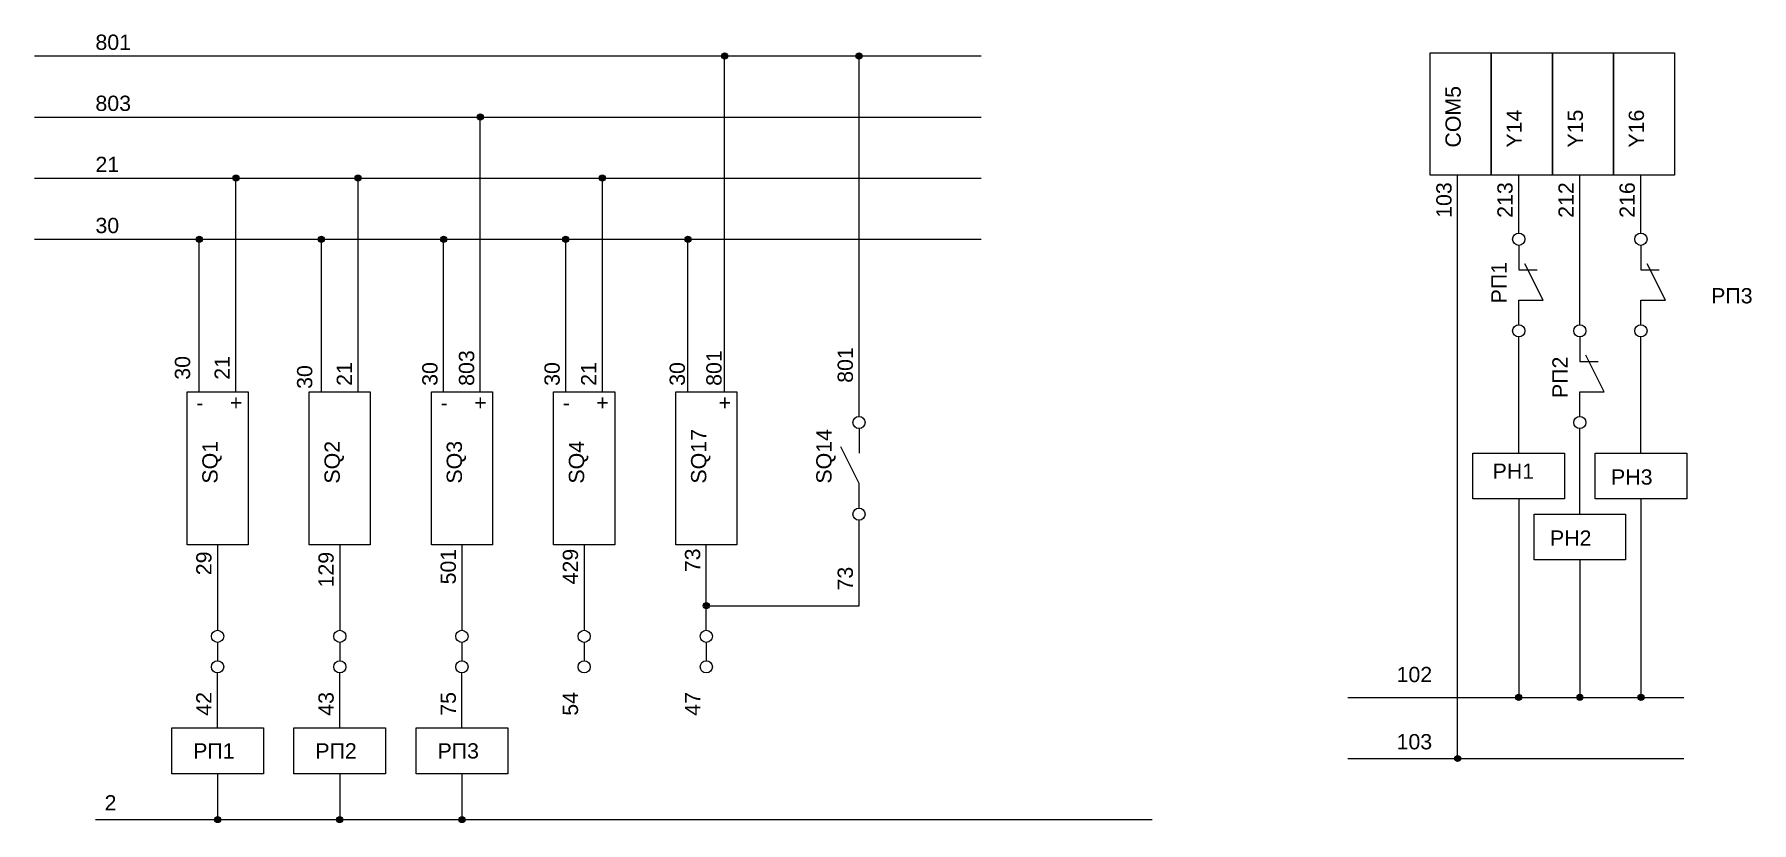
# Model space of a CAD drawing. Header units: millimetres. Extents: x 598 to 4132, y 1883 to 3415.
# Drawn here: x 2845 to 3126.1, y 2099.5 to 2228.5 of the extents above; entities that cross this region are included whole.
import ezdxf

# ---------------------------------------------------------------- set-up
doc = ezdxf.new("R2010")
doc.units = ezdxf.units.MM
doc.layers.get('0').update_dxf_attribs({"lineweight": 20})
doc.styles.get("Standard").update_dxf_attribs({"font": 'arial.ttf'})

msp = doc.modelspace()

# ---------------------------------------------------------------- texts
for s, p in [('801', (2855, 2226)), ('803', (2855, 2216)), ('21', (2855, 2206)), ('30', (2855, 2196)), ('РП3', (3119.5, 2184.5)), ('-', (2871.5, 2167)), ('+', (2877, 2167)), ('-', (2911.5, 2167)), ('+', (2917, 2167)), ('-', (2931.5, 2167)), ('+', (2937, 2167)), ('+', (2957, 2167)), ('РН1', (3083.72, 2155.78)), ('РН3', (3103.11, 2154.83)), ('РН2', (3093.11, 2144.83)), ('102', (3068, 2122.5)), ('РП1', (2871, 2110)), ('РП2', (2891, 2110)), ('РП3', (2911, 2110)), ('103', (3068, 2111.5)), ('2', (2856.5, 2101.5))]:
    msp.add_text(s, height=2.5).set_placement(p)
for s, p in [('COM5', (3078.5, 2210)), ('Y14', (3088.5, 2210)), ('Y15', (3098.5, 2210)), ('Y16', (3108.5, 2210)), ('103', (3077, 2198.5)), ('213', (3087, 2198.5)), ('212', (3097, 2198.5)), ('216', (3107, 2198.5)), ('РП1', (3086, 2184.5)), ('803', (2917, 2171)), ('801', (2957.5, 2171)), ('801', (2979, 2171.5)), ('30', (2870.5, 2172)), ('21', (2877, 2172)), ('30', (2890.5, 2170.5)), ('21', (2897, 2171)), ('30', (2911, 2171)), ('30', (2931, 2171)), ('21', (2937, 2171)), ('30', (2951.5, 2171)), ('РП2', (3096, 2169)), ('SQ4', (2935, 2155)), ('SQ17', (2955, 2155)), ('SQ14', (2975.5, 2155)), ('SQ1', (2875, 2155)), ('SQ2', (2895, 2155)), ('SQ3', (2915, 2155)), ('29', (2874, 2140)), ('129', (2894, 2138)), ('501', (2914, 2138.5)), ('429', (2934, 2138.5)), ('73', (2954, 2140.5)), ('73', (2979, 2137.5)), ('42', (2874, 2117)), ('43', (2894, 2117)), ('75', (2914, 2117)), ('54', (2934, 2117)), ('47', (2954, 2117))]:
    msp.add_text(s, height=2.5, rotation=90).set_placement(p)

# ---------------------------------------------------------------- hatches: boundary and pattern name
h = msp.add_hatch(color=256)
h.dxf.hatch_style = 1
h.paths.add_polyline_path([(2958.5, 2225, 1), (2957.5, 2225, 1)])
h = msp.add_hatch(color=256)
h.dxf.hatch_style = 1
h.paths.add_polyline_path([(2980.5, 2225, 1), (2979.5, 2225, 1)])
h = msp.add_hatch(color=256)
h.dxf.hatch_style = 1
h.paths.add_polyline_path([(2918.5, 2215, 1), (2917.5, 2215, 1)])
h = msp.add_hatch(color=256)
h.dxf.hatch_style = 1
h.paths.add_polyline_path([(2878.5, 2205, 1), (2877.5, 2205, 1)])
h = msp.add_hatch(color=256)
h.dxf.hatch_style = 1
h.paths.add_polyline_path([(2898.5, 2205, 1), (2897.5, 2205, 1)])
h = msp.add_hatch(color=256)
h.dxf.hatch_style = 1
h.paths.add_polyline_path([(2938.5, 2205, 1), (2937.5, 2205, 1)])
h = msp.add_hatch(color=256)
h.dxf.hatch_style = 1
h.paths.add_polyline_path([(2872.5, 2195, 1), (2871.5, 2195, 1)])
h = msp.add_hatch(color=256)
h.dxf.hatch_style = 1
h.paths.add_polyline_path([(2892.5, 2195, 1), (2891.5, 2195, 1)])
h = msp.add_hatch(color=256)
h.dxf.hatch_style = 1
h.paths.add_polyline_path([(2912.5, 2195, 1), (2911.5, 2195, 1)])
h = msp.add_hatch(color=256)
h.dxf.hatch_style = 1
h.paths.add_polyline_path([(2932.5, 2195, 1), (2931.5, 2195, 1)])
h = msp.add_hatch(color=256)
h.dxf.hatch_style = 1
h.paths.add_polyline_path([(2952.5, 2195, 1), (2951.5, 2195, 1)])
h = msp.add_hatch(color=256)
h.dxf.hatch_style = 1
h.paths.add_polyline_path([(2955.5, 2135, 1), (2954.5, 2135, 1)])
h = msp.add_hatch(color=256)
h.dxf.hatch_style = 1
h.paths.add_polyline_path([(3088.5, 2120, 1), (3087.5, 2120, 1)])
h = msp.add_hatch(color=256)
h.dxf.hatch_style = 1
h.paths.add_polyline_path([(3098.5, 2120, 1), (3097.5, 2120, 1)])
h = msp.add_hatch(color=256)
h.dxf.hatch_style = 1
h.paths.add_polyline_path([(3108.5, 2120, 1), (3107.5, 2120, 1)])
h = msp.add_hatch(color=256)
h.dxf.hatch_style = 1
h.paths.add_polyline_path([(3078.5, 2110, 1), (3077.5, 2110, 1)])
h = msp.add_hatch(color=256)
h.dxf.hatch_style = 1
h.paths.add_polyline_path([(2875.5, 2100, 1), (2874.5, 2100, 1)])
h = msp.add_hatch(color=256)
h.dxf.hatch_style = 1
h.paths.add_polyline_path([(2895.5, 2100, 1), (2894.5, 2100, 1)])
h = msp.add_hatch(color=256)
h.dxf.hatch_style = 1
h.paths.add_polyline_path([(2915.5, 2100, 1), (2914.5, 2100, 1)])

# ---------------------------------------------------------------- linework, layer by layer
for p, q in [((2845, 2225), (3000, 2225)), ((2958, 2170), (2958, 2225)), ((2980, 2166), (2980, 2225)), ((2845, 2215), (3000, 2215)), ((2918, 2170), (2918, 2215)), ((2845, 2205), (3000, 2205)), ((2878, 2170), (2878, 2205)), ((2898, 2170), (2898, 2205)), ((2938, 2170), (2938, 2205)), ((3078, 2110.5), (3078, 2205.5)), ((3088, 2196), (3088, 2205.5)), ((3098, 2181), (3098, 2205.5)), ((3108, 2196), (3108, 2205.5)), ((2845, 2195), (3000, 2195)), ((2872, 2170), (2872, 2195)), ((2892, 2170), (2892, 2195)), ((2912, 2170), (2912, 2195)), ((2932, 2170), (2932, 2195)), ((2952, 2170), (2952, 2195)), ((3088, 2194), (3088, 2190)), ((3108, 2194), (3108, 2190)), ((3088, 2190), (3091, 2190)), ((3092, 2185), (3089, 2191)), ((3108, 2190), (3111, 2190)), ((3112, 2185), (3109, 2191)), ((3088, 2181), (3088, 2185)), ((3088, 2185), (3092, 2185)), ((3108, 2181), (3108, 2185)), ((3108, 2185), (3112, 2185)), ((3088, 2160), (3088, 2179)), ((3098, 2179), (3098, 2175)), ((3108, 2160), (3108, 2179)), ((3102, 2170), (3099, 2176)), ((3098, 2175), (3101, 2175)), ((3098, 2166), (3098, 2170)), ((3098, 2170), (3102, 2170)), ((2980, 2164), (2980, 2160)), ((3098, 2150), (3098, 2164)), ((2980, 2155), (2977, 2161)), ((2980, 2151), (2980, 2155)), ((3088, 2152.5), (3088, 2120.5)), ((3108, 2152.5), (3108, 2120.5)), ((2980, 2135), (2980, 2149)), ((2875, 2145), (2875, 2131)), ((2895, 2145), (2895, 2131)), ((2915, 2145), (2915, 2131)), ((2935, 2145), (2935, 2131)), ((2955, 2131), (2955, 2145)), ((3098, 2142.5), (3098, 2120.5)), ((2955, 2135), (2980, 2135)), ((2875, 2129), (2875, 2126)), ((2895, 2129), (2895, 2126)), ((2915, 2129), (2915, 2126)), ((2935, 2129), (2935, 2126)), ((2955, 2129), (2955, 2126)), ((2875, 2115), (2875, 2124)), ((2895, 2115), (2895, 2124)), ((2915, 2115), (2915, 2124)), ((3060, 2120), (3115, 2120)), ((3060, 2110), (3115, 2110)), ((2875, 2107.5), (2875, 2100)), ((2895, 2107.5), (2895, 2100)), ((2915, 2107.5), (2915, 2100)), ((2855, 2100), (3028, 2100))]:
    msp.add_line(p, q)
for points in [[(3083.5, 2205.5), (3073.5, 2205.5), (3073.5, 2225.5), (3083.5, 2225.5)], [(3093.5, 2205.5), (3083.5, 2205.5), (3083.5, 2225.5), (3093.5, 2225.5)], [(3103.5, 2205.5), (3093.5, 2205.5), (3093.5, 2225.5), (3103.5, 2225.5)], [(3113.5, 2205.5), (3103.5, 2205.5), (3103.5, 2225.5), (3113.5, 2225.5)], [(2870, 2170), (2880, 2170), (2880, 2145), (2870, 2145)], [(2890, 2170), (2900, 2170), (2900, 2145), (2890, 2145)], [(2910, 2170), (2920, 2170), (2920, 2145), (2910, 2145)], [(2930, 2170), (2940, 2170), (2940, 2145), (2930, 2145)], [(2950, 2170), (2960, 2170), (2960, 2145), (2950, 2145)], [(3080.5, 2160), (3095.5, 2160), (3095.5, 2152.5), (3080.5, 2152.5)], [(3100.5, 2160), (3115.5, 2160), (3115.5, 2152.5), (3100.5, 2152.5)], [(3090.5, 2150), (3105.5, 2150), (3105.5, 2142.5), (3090.5, 2142.5)], [(2867.5, 2115), (2882.5, 2115), (2882.5, 2107.5), (2867.5, 2107.5)], [(2887.5, 2115), (2902.5, 2115), (2902.5, 2107.5), (2887.5, 2107.5)], [(2907.5, 2115), (2922.5, 2115), (2922.5, 2107.5), (2907.5, 2107.5)]]:
    msp.add_lwpolyline(points, close=True)
for centre, radius in [((2958, 2225), 0.5), ((2980, 2225), 0.5), ((2918, 2215), 0.5), ((2878, 2205), 0.5), ((2898, 2205), 0.5), ((2938, 2205), 0.5), ((3088, 2195), 1), ((3108, 2195), 1), ((2872, 2195), 0.5), ((2892, 2195), 0.5), ((2912, 2195), 0.5), ((2932, 2195), 0.5), ((2952, 2195), 0.5), ((3088, 2180), 1), ((3098, 2180), 1), ((3108, 2180), 1), ((2980, 2165), 1), ((3098, 2165), 1), ((2980, 2150), 1), ((2955, 2135), 0.5), ((2875, 2130), 1), ((2895, 2130), 1), ((2915, 2130), 1), ((2935, 2130), 1), ((2955, 2130), 1), ((2875, 2125), 1), ((2895, 2125), 1), ((2915, 2125), 1), ((2935, 2125), 1), ((2955, 2125), 1), ((3088, 2120), 0.5), ((3098, 2120), 0.5), ((3108, 2120), 0.5), ((3078, 2110), 0.5), ((2875, 2100), 0.5), ((2895, 2100), 0.5), ((2915, 2100), 0.5)]:
    msp.add_circle(centre, radius)

msp.set_redraw_order([(e.dxf.handle, doc.entitydb.next_handle()) for e in msp.query("TEXT MTEXT ATTDEF DIMENSION ARC_DIMENSION")])  # texts and dimensions are drawn at this point

doc.saveas('drawing.dxf')
